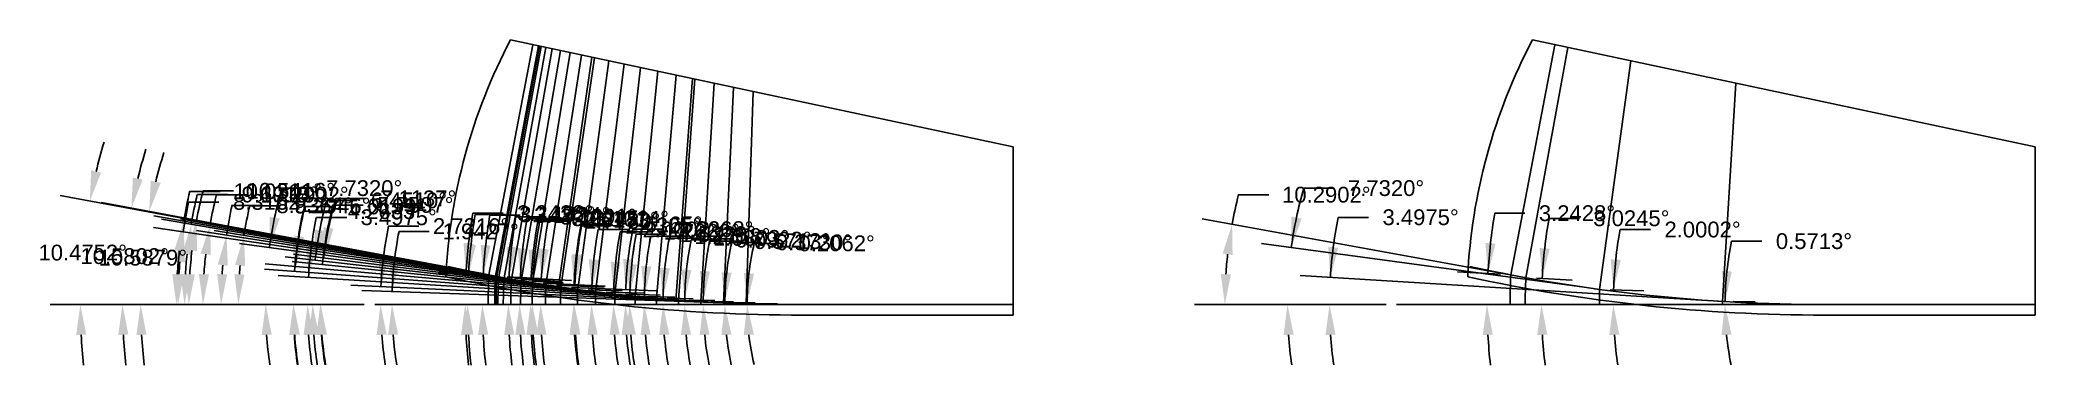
# Model space of a CAD drawing. Header units: inches. Extents: x 159 to 199.9, y -17.6 to -7.6.
# Drawn here: x 159.04 to 170.89, y -17.55 to -15.62 of the extents above; entities that cross this region are included whole.
import ezdxf

# ---------------------------------------------------------------- set-up
doc = ezdxf.new("R2010")
doc.units = ezdxf.units.IN
doc.header["$MEASUREMENT"] = 0
doc.header["$PDMODE"] = 35
doc.layers.get('Defpoints').update_dxf_attribs({"color": 10})
for name, color, linetype, true_color in [('Blade_1', 30, 'Continuous', 0xff7f00), ('Blade_2', 7, 'Continuous', 0xcccc00), ('Blade_3', 7, 'Continuous', 0x00cc00), ('Blade_4', 7, 'Continuous', 0x00cccc), ('Blade_5', 7, 'Continuous', 0x0066cc), ('Blade_6', 7, 'Continuous', 0xc880f5)]:
    doc.layers.add(name, color=color, linetype=linetype, true_color=true_color)
doc.styles.get("Standard").update_dxf_attribs({"font": 'arial.ttf'})
doc.dimstyles.get("Standard").update_dxf_attribs({"dimtxt": 0.09375, "dimasz": 0.18, "dimexe": 0.18, "dimexo": 0.0625, "dimgap": 0.09, "dimtad": 0, "dimtih": 1, "dimtoh": 1, "dimdec": 4, "dimzin": 0, "dimdsep": 46, "dimtxsty": 'Standard', "dimcen": 0.09, "dimadec": 4, "dimazin": 0, "dimtfac": 1, "dimtdec": 4, "dimtofl": 0, "dimtmove": 0, "dimatfit": 3, "dimfxl": 1, "dimtolj": 1, "dimtzin": 0, "dimarcsym": 0})

msp = doc.modelspace()

# ---------------------------------------------------------------- blocks, each defined once
blk = doc.blocks.new('*D226')
at = {"layer": 'Blade_1', "color": 0, "lineweight": -2, "transparency": 16777216}
for p, q in [((160.681, -16.677), (160.861, -16.677)), ((162.871, -17.171), (160.454, -17.023)), ((160.965, -17.195), (160.449, -17.195))]:
    blk.add_line(p, q, dxfattribs=at)
for start, end in [(168.6779, 176.5025), (168.6825, 172.5925), (183.91, 187.82)]:
    blk.add_arc((163.267, -17.195), 2.638, start, end, dxfattribs=at)
at = {"layer": 'Blade_1', "color": 0, "transparency": 16777216}
for points in [[(160.681, -16.858), (160.621, -16.852), (160.634, -17.034)], [(160.605, -17.376), (160.665, -17.374), (160.629, -17.195)]]:
    blk.add_solid(points, dxfattribs=at)
at = {"layer": 'Defpoints', "color": 0, "transparency": 16777216}
for p in [(160.63, -17.142), (162.934, -17.175), (162.965, -17.177), (161.028, -17.195), (164.821, -17.195)]:
    blk.add_point(p, dxfattribs=at)
at = {"layer": 'Blade_1', "color": 0, "transparency": 16777216, "insert": (161.17, -16.677), "char_height": 0.09375, "attachment_point": 5}
blk.add_mtext('\\A1;3.4975°', dxfattribs=at)
blk = doc.blocks.new('*D227')
at = {"layer": 'Blade_1', "color": 0, "lineweight": -2, "transparency": 16777216}
for p, q in [((163.018, -16.819), (163.198, -16.819)), ((163.027, -17.177), (163.159, -17.179)), ((163.027, -17.195), (163.159, -17.195))]:
    blk.add_line(p, q, dxfattribs=at)
for start, end in [(168.2137, 179.4287), (168.2271, 173.8279), (185.6008, 191.2016)]:
    blk.add_arc((164.821, -17.195), 1.842, start, end, dxfattribs=at)
at = {"layer": 'Blade_1', "color": 0, "transparency": 16777216}
for points in [[(163.019, -16.999), (162.959, -16.996), (162.979, -17.177)], [(162.958, -17.377), (163.017, -17.374), (162.979, -17.195)]]:
    blk.add_solid(points, dxfattribs=at)
at = {"layer": 'Defpoints', "color": 0, "transparency": 16777216}
for p in [(162.965, -17.177), (162.964, -17.195), (162.979, -17.189), (164.821, -17.195)]:
    blk.add_point(p, dxfattribs=at)
at = {"layer": 'Blade_1', "color": 0, "transparency": 16777216, "insert": (163.507, -16.819), "char_height": 0.09375, "attachment_point": 5}
blk.add_mtext('\\A1;0.5713°', dxfattribs=at)
blk = doc.blocks.new('*D228')
at = {"layer": 'Blade_1', "color": 0, "lineweight": -2, "transparency": 16777216}
for p, q in [((160.476, -16.504), (160.656, -16.504)), ((162.141, -17.092), (160.224, -16.832)), ((160.965, -17.195), (160.2, -17.195))]:
    blk.add_line(p, q, dxfattribs=at)
for start, end in [(164.0744, 172.268), (164.0796, 168.1738), (184.0942, 188.1884)]:
    blk.add_arc((162.899, -17.195), 2.52, start, end, dxfattribs=at)
at = {"layer": 'Blade_1', "color": 0, "transparency": 16777216}
for points in [[(160.463, -16.684), (160.404, -16.674), (160.403, -16.856)], [(160.356, -17.376), (160.416, -17.374), (160.38, -17.195)]]:
    blk.add_solid(points, dxfattribs=at)
at = {"layer": 'Defpoints', "color": 0, "transparency": 16777216}
for p in [(160.382, -17.082), (162.203, -17.101), (162.234, -17.105), (161.028, -17.195), (164.821, -17.195)]:
    blk.add_point(p, dxfattribs=at)
at = {"layer": 'Blade_1', "color": 0, "transparency": 16777216, "insert": (160.965, -16.504), "char_height": 0.09375, "attachment_point": 5}
blk.add_mtext('\\A1;7.7320°', dxfattribs=at)
blk = doc.blocks.new('*D229')
at = {"layer": 'Blade_1', "color": 0, "lineweight": -2, "transparency": 16777216}
for p, q in [((162.355, -16.75), (162.535, -16.75)), ((162.296, -17.107), (162.497, -17.114)), ((162.295, -17.195), (162.495, -17.195))]:
    blk.add_line(p, q, dxfattribs=at)
for start, end in [(169.7609, 177.9998), (169.7662, 173.883), (184.1168, 188.2336)]:
    blk.add_arc((164.821, -17.195), 2.506, start, end, dxfattribs=at)
at = {"layer": 'Blade_1', "color": 0, "transparency": 16777216}
for points in [[(162.359, -16.93), (162.299, -16.926), (162.317, -17.108)], [(162.292, -17.376), (162.352, -17.374), (162.315, -17.195)]]:
    blk.add_solid(points, dxfattribs=at)
at = {"layer": 'Defpoints', "color": 0, "transparency": 16777216}
for p in [(162.234, -17.105), (162.315, -17.166), (162.232, -17.195), (164.821, -17.195)]:
    blk.add_point(p, dxfattribs=at)
at = {"layer": 'Blade_1', "color": 0, "transparency": 16777216, "insert": (162.845, -16.75), "char_height": 0.09375, "attachment_point": 5}
blk.add_mtext('\\A1;2.0002°', dxfattribs=at)
blk = doc.blocks.new('*D225')
at = {"layer": 'Blade_1', "color": 0, "lineweight": -2, "transparency": 16777216}
for p, q in [((160.088, -16.543), (160.268, -16.543)), ((161.704, -17.019), (159.873, -16.686)), ((160.965, -17.195), (159.827, -17.195))]:
    blk.add_line(p, q, dxfattribs=at)
for start, end in [(165.8445, 169.7098), (173.5751, 176.1347)]:
    blk.add_arc((162.676, -17.195), 2.669, start, end, dxfattribs=at)
at = {"layer": 'Blade_1', "color": 0, "transparency": 16777216}
for points in [[(159.994, -16.892), (160.054, -16.901), (160.05, -16.719)], [(160.043, -17.016), (159.983, -17.014), (160.007, -17.195)]]:
    blk.add_solid(points, dxfattribs=at)
at = {"layer": 'Defpoints', "color": 0, "transparency": 16777216}
for p in [(160.012, -17.036), (161.765, -17.03), (161.796, -17.035), (161.028, -17.195), (164.821, -17.195)]:
    blk.add_point(p, dxfattribs=at)
at = {"layer": 'Blade_1', "color": 0, "transparency": 16777216, "insert": (160.61, -16.543), "char_height": 0.09375, "attachment_point": 5}
blk.add_mtext('\\A1;10.2902°', dxfattribs=at)
blk = doc.blocks.new('*D230')
at = {"layer": 'Blade_1', "color": 0, "lineweight": -2, "transparency": 16777216}
for p, q in [((161.933, -16.683), (162.113, -16.683)), ((161.858, -17.039), (162.072, -17.05)), ((161.854, -17.195), (162.068, -17.195))]:
    blk.add_line(p, q, dxfattribs=at)
for start, end in [(169.9383, 176.9755), (169.9416, 173.4586), (183.517, 187.0339)]:
    blk.add_arc((164.821, -17.195), 2.933, start, end, dxfattribs=at)
at = {"layer": 'Blade_1', "color": 0, "transparency": 16777216}
for points in [[(161.937, -16.864), (161.877, -16.859), (161.892, -17.041)], [(161.863, -17.376), (161.923, -17.374), (161.888, -17.195)]]:
    blk.add_solid(points, dxfattribs=at)
at = {"layer": 'Defpoints', "color": 0, "transparency": 16777216}
for p in [(161.796, -17.035), (161.888, -17.144), (161.791, -17.195), (164.821, -17.195)]:
    blk.add_point(p, dxfattribs=at)
at = {"layer": 'Blade_1', "color": 0, "transparency": 16777216, "insert": (162.422, -16.683), "char_height": 0.09375, "attachment_point": 5}
blk.add_mtext('\\A1;3.0245°', dxfattribs=at)
blk = doc.blocks.new('*D233')
at = {"layer": 'Blade_1', "color": 0, "lineweight": -2, "transparency": 16777216}
for p, q in [((161.61, -16.653), (161.79, -16.653)), ((161.644, -17.015), (161.39, -17.001)), ((161.639, -17.195), (161.385, -17.195))]:
    blk.add_line(p, q, dxfattribs=at)
for start, end in [(170.4192, 176.7572), (170.4216, 173.5894), (183.1678, 186.3356)]:
    blk.add_arc((164.821, -17.195), 3.256, start, end, dxfattribs=at)
at = {"layer": 'Blade_1', "color": 0, "transparency": 16777216}
for points in [[(161.615, -16.834), (161.555, -16.829), (161.57, -17.011)], [(161.54, -17.376), (161.6, -17.374), (161.565, -17.195)]]:
    blk.add_solid(points, dxfattribs=at)
at = {"layer": 'Defpoints', "color": 0, "transparency": 16777216}
for p in [(161.706, -17.019), (161.565, -17.134), (161.701, -17.195), (164.821, -17.195)]:
    blk.add_point(p, dxfattribs=at)
at = {"layer": 'Blade_1', "color": 0, "transparency": 16777216, "insert": (162.1, -16.653), "char_height": 0.09375, "attachment_point": 5}
blk.add_mtext('\\A1;3.2428°', dxfattribs=at)
blk = doc.blocks.new('*D243')
at = {"layer": 'Blade_2', "color": 0, "lineweight": -2, "transparency": 16777216}
for p, q in [((163.148, -16.826), (163.328, -16.826)), ((163.161, -17.185), (163.287, -17.185)), ((163.161, -17.195), (163.287, -17.195))]:
    blk.add_line(p, q, dxfattribs=at)
for start, end in [(167.5665, 179.627), (167.5832, 173.6051), (186.0219, 192.0438)]:
    blk.add_arc((164.821, -17.195), 1.713, start, end, dxfattribs=at)
at = {"layer": 'Blade_2', "color": 0, "transparency": 16777216}
for points in [[(163.148, -17.006), (163.088, -17.003), (163.107, -17.184)], [(163.087, -17.377), (163.147, -17.374), (163.107, -17.195)]]:
    blk.add_solid(points, dxfattribs=at)
at = {"layer": 'Defpoints', "color": 0, "transparency": 16777216}
for p in [(163.099, -17.184), (163.099, -17.195), (163.107, -17.192), (164.821, -17.195)]:
    blk.add_point(p, dxfattribs=at)
at = {"layer": 'Blade_2', "color": 0, "transparency": 16777216, "insert": (163.637, -16.826), "char_height": 0.09375, "attachment_point": 5}
blk.add_mtext('\\A1;0.3730°', dxfattribs=at)
blk = doc.blocks.new('*D244')
at = {"layer": 'Blade_2', "color": 0, "lineweight": -2, "transparency": 16777216}
for p, q in [((161.11, -16.73), (161.29, -16.73)), ((163.022, -17.18), (160.885, -17.079))]:
    blk.add_line(p, q, dxfattribs=at)
for start, end in [(168.1942, 177.2784), (168.2013, 172.7399), (184.5385, 189.0771)]:
    blk.add_arc((163.335, -17.195), 2.273, start, end, dxfattribs=at)
at = {"layer": 'Blade_2', "color": 0, "transparency": 16777216}
for points in [[(161.11, -16.911), (161.05, -16.905), (161.064, -17.087)], [(161.039, -17.376), (161.099, -17.374), (161.062, -17.195)]]:
    blk.add_solid(points, dxfattribs=at)
at = {"layer": 'Defpoints', "color": 0, "transparency": 16777216}
for p in [(161.062, -17.159), (163.084, -17.183), (163.099, -17.184), (161.028, -17.195), (164.821, -17.195)]:
    blk.add_point(p, dxfattribs=at)
at = {"layer": 'Blade_2', "color": 0, "transparency": 16777216, "insert": (161.6, -16.73), "char_height": 0.09375, "attachment_point": 5}
blk.add_mtext('\\A1;2.7216°', dxfattribs=at)
blk = doc.blocks.new('*D249')
at = {"layer": 'Blade_2', "color": 0, "lineweight": -2, "transparency": 16777216}
for p, q in [((160.797, -16.565), (160.977, -16.565)), ((162.263, -17.109), (160.545, -16.895)), ((160.965, -17.195), (160.527, -17.195))]:
    blk.add_line(p, q, dxfattribs=at)
for start, end in [(163.6948, 172.8863), (163.7022, 168.2943), (184.5921, 189.1841)]:
    blk.add_arc((162.953, -17.195), 2.246, start, end, dxfattribs=at)
at = {"layer": 'Blade_2', "color": 0, "transparency": 16777216}
for points in [[(160.783, -16.744), (160.724, -16.735), (160.724, -16.917)], [(160.684, -17.376), (160.744, -17.374), (160.707, -17.195)]]:
    blk.add_solid(points, dxfattribs=at)
at = {"layer": 'Defpoints', "color": 0, "transparency": 16777216}
for p in [(160.709, -17.102), (162.325, -17.117), (162.34, -17.119), (161.028, -17.195), (164.821, -17.195)]:
    blk.add_point(p, dxfattribs=at)
at = {"layer": 'Blade_2', "color": 0, "transparency": 16777216, "insert": (161.286, -16.565), "char_height": 0.09375, "attachment_point": 5}
blk.add_mtext('\\A1;7.1137°', dxfattribs=at)
blk = doc.blocks.new('*D250')
at = {"layer": 'Blade_2', "color": 0, "lineweight": -2, "transparency": 16777216}
for p, q in [((159.93, -16.523), (160.11, -16.523)), ((161.764, -17.03), (159.715, -16.668)), ((160.965, -17.195), (159.669, -17.195))]:
    blk.add_line(p, q, dxfattribs=at)
for start, end in [(166.349, 169.9689), (173.5888, 176.3801)]:
    blk.add_arc((162.699, -17.195), 2.85, start, end, dxfattribs=at)
at = {"layer": 'Blade_2', "color": 0, "transparency": 16777216}
for points in [[(159.837, -16.873), (159.897, -16.881), (159.893, -16.699)], [(159.885, -17.016), (159.825, -17.014), (159.849, -17.195)]]:
    blk.add_solid(points, dxfattribs=at)
at = {"layer": 'Defpoints', "color": 0, "transparency": 16777216}
for p in [(159.854, -17.029), (161.825, -17.041), (161.84, -17.043), (161.028, -17.195), (164.821, -17.195)]:
    blk.add_point(p, dxfattribs=at)
at = {"layer": 'Blade_2', "color": 0, "transparency": 16777216, "insert": (160.451, -16.523), "char_height": 0.09375, "attachment_point": 5}
blk.add_mtext('\\A1;10.0311°', dxfattribs=at)
blk = doc.blocks.new('*D251')
at = {"layer": 'Blade_2', "color": 0, "lineweight": -2, "transparency": 16777216}
for p, q in [((162.485, -16.764), (162.665, -16.764)), ((162.403, -17.121), (162.627, -17.128)), ((162.402, -17.195), (162.626, -17.195))]:
    blk.add_line(p, q, dxfattribs=at)
for start, end in [(169.5407, 178.2338), (169.547, 173.8904), (184.3434, 188.6868)]:
    blk.add_arc((164.821, -17.195), 2.375, start, end, dxfattribs=at)
at = {"layer": 'Blade_2', "color": 0, "transparency": 16777216}
for points in [[(162.489, -16.945), (162.429, -16.94), (162.447, -17.122)], [(162.423, -17.376), (162.483, -17.374), (162.446, -17.195)]]:
    blk.add_solid(points, dxfattribs=at)
at = {"layer": 'Defpoints', "color": 0, "transparency": 16777216}
for p in [(162.34, -17.119), (162.446, -17.171), (162.339, -17.195), (164.821, -17.195)]:
    blk.add_point(p, dxfattribs=at)
at = {"layer": 'Blade_2', "color": 0, "transparency": 16777216, "insert": (162.97, -16.764), "char_height": 0.09375, "attachment_point": 5}
blk.add_mtext('\\A1;1.7662°', dxfattribs=at)
blk = doc.blocks.new('*D252')
at = {"layer": 'Blade_2', "color": 0, "lineweight": -2, "transparency": 16777216}
for p, q in [((161.997, -16.692), (162.177, -16.692)), ((161.902, -17.047), (162.136, -17.059)), ((161.899, -17.195), (162.133, -17.195))]:
    blk.add_line(p, q, dxfattribs=at)
for start, end in [(169.8859, 177.0827), (169.8894, 173.486), (183.5966, 187.1933)]:
    blk.add_arc((164.821, -17.195), 2.868, start, end, dxfattribs=at)
at = {"layer": 'Blade_2', "color": 0, "transparency": 16777216}
for points in [[(162.001, -16.872), (161.941, -16.868), (161.957, -17.049)], [(161.929, -17.376), (161.989, -17.374), (161.953, -17.195)]]:
    blk.add_solid(points, dxfattribs=at)
at = {"layer": 'Defpoints', "color": 0, "transparency": 16777216}
for p in [(161.84, -17.043), (161.953, -17.147), (161.836, -17.195), (164.821, -17.195)]:
    blk.add_point(p, dxfattribs=at)
at = {"layer": 'Blade_2', "color": 0, "transparency": 16777216, "insert": (162.488, -16.692), "char_height": 0.09375, "attachment_point": 5}
blk.add_mtext('\\A1;2.9173°', dxfattribs=at)
blk = doc.blocks.new('*D263')
at = {"layer": 'Blade_3', "color": 0, "lineweight": -2, "transparency": 16777216}
for p, q in [((162.581, -16.777), (162.761, -16.777)), ((162.517, -17.134), (162.723, -17.14)), ((162.516, -17.195), (162.722, -17.195))]:
    blk.add_line(p, q, dxfattribs=at)
for start, end in [(169.4166, 178.477), (169.4237, 173.9503), (184.5266, 189.0533)]:
    blk.add_arc((164.821, -17.195), 2.279, start, end, dxfattribs=at)
at = {"layer": 'Blade_3', "color": 0, "transparency": 16777216}
for points in [[(162.585, -16.957), (162.525, -16.953), (162.543, -17.135)], [(162.519, -17.376), (162.579, -17.374), (162.542, -17.195)]]:
    blk.add_solid(points, dxfattribs=at)
at = {"layer": 'Defpoints', "color": 0, "transparency": 16777216}
for p in [(162.454, -17.132), (162.542, -17.175), (162.453, -17.195), (164.821, -17.195)]:
    blk.add_point(p, dxfattribs=at)
at = {"layer": 'Blade_3', "color": 0, "transparency": 16777216, "insert": (163.066, -16.777), "char_height": 0.09375, "attachment_point": 5}
blk.add_mtext('\\A1;1.5230°', dxfattribs=at)
blk = doc.blocks.new('*D264')
at = {"layer": 'Blade_3', "color": 0, "lineweight": -2, "transparency": 16777216}
for p, q in [((162.008, -16.699), (162.188, -16.699)), ((161.96, -17.057), (162.147, -17.066)), ((161.957, -17.195), (162.144, -17.195))]:
    blk.add_line(p, q, dxfattribs=at)
for start, end in [(169.9967, 177.222), (170.0003, 173.6111), (183.6109, 187.2217)]:
    blk.add_arc((164.821, -17.195), 2.857, start, end, dxfattribs=at)
at = {"layer": 'Blade_3', "color": 0, "transparency": 16777216}
for points in [[(162.012, -16.88), (161.952, -16.875), (161.968, -17.057)], [(161.94, -17.376), (162, -17.374), (161.964, -17.195)]]:
    blk.add_solid(points, dxfattribs=at)
at = {"layer": 'Defpoints', "color": 0, "transparency": 16777216}
for p in [(161.898, -17.054), (161.965, -17.149), (161.894, -17.195), (164.821, -17.195)]:
    blk.add_point(p, dxfattribs=at)
at = {"layer": 'Blade_3', "color": 0, "transparency": 16777216, "insert": (162.498, -16.699), "char_height": 0.09375, "attachment_point": 5}
blk.add_mtext('\\A1;2.7780°', dxfattribs=at)
blk = doc.blocks.new('*D265')
at = {"layer": 'Blade_3', "color": 0, "lineweight": -2, "transparency": 16777216}
for p, q in [((160.741, -16.577), (160.921, -16.577)), ((162.377, -17.124), (160.495, -16.911)), ((160.965, -17.195), (160.479, -17.195))]:
    blk.add_line(p, q, dxfattribs=at)
for start, end in [(164.7709, 173.549), (164.7774, 169.1632), (184.3858, 188.7716)]:
    blk.add_arc((163.011, -17.195), 2.352, start, end, dxfattribs=at)
at = {"layer": 'Blade_3', "color": 0, "transparency": 16777216}
for points in [[(160.73, -16.758), (160.671, -16.749), (160.674, -16.931)], [(160.636, -17.376), (160.696, -17.374), (160.659, -17.195)]]:
    blk.add_solid(points, dxfattribs=at)
at = {"layer": 'Defpoints', "color": 0, "transparency": 16777216}
for p in [(160.66, -17.107), (162.439, -17.131), (162.454, -17.132), (161.028, -17.195), (164.821, -17.195)]:
    blk.add_point(p, dxfattribs=at)
at = {"layer": 'Blade_3', "color": 0, "transparency": 16777216, "insert": (161.231, -16.577), "char_height": 0.09375, "attachment_point": 5}
blk.add_mtext('\\A1;6.4510°', dxfattribs=at)
blk = doc.blocks.new('*D266')
at = {"layer": 'Blade_3', "color": 0, "lineweight": -2, "transparency": 16777216}
for p, q in [((159.974, -16.542), (160.154, -16.542)), ((161.821, -17.04), (159.761, -16.688)), ((160.965, -17.195), (159.718, -17.195))]:
    blk.add_line(p, q, dxfattribs=at)
for start, end in [(166.6643, 170.3082), (173.9522, 176.3561)]:
    blk.add_arc((162.728, -17.195), 2.831, start, end, dxfattribs=at)
at = {"layer": 'Blade_3', "color": 0, "transparency": 16777216}
for points in [[(159.884, -16.893), (159.943, -16.901), (159.938, -16.719)], [(159.933, -17.016), (159.873, -17.014), (159.898, -17.195)]]:
    blk.add_solid(points, dxfattribs=at)
at = {"layer": 'Defpoints', "color": 0, "transparency": 16777216}
for p in [(159.902, -17.036), (161.883, -17.051), (161.898, -17.054), (161.028, -17.195), (164.821, -17.195)]:
    blk.add_point(p, dxfattribs=at)
at = {"layer": 'Blade_3', "color": 0, "transparency": 16777216, "insert": (160.463, -16.542), "char_height": 0.09375, "attachment_point": 5}
blk.add_mtext('\\A1;9.6918°', dxfattribs=at)
blk = doc.blocks.new('*D267')
at = {"layer": 'Blade_3', "color": 0, "lineweight": -2, "transparency": 16777216}
for p, q in [((161.172, -16.761), (161.352, -16.761)), ((163.156, -17.187), (160.952, -17.112))]:
    blk.add_line(p, q, dxfattribs=at)
for start, end in [(168.9699, 178.0573), (168.977, 173.5172), (184.5402, 189.0803)]:
    blk.add_arc((163.402, -17.195), 2.272, start, end, dxfattribs=at)
at = {"layer": 'Blade_3', "color": 0, "transparency": 16777216}
for points in [[(161.175, -16.941), (161.115, -16.937), (161.131, -17.118)], [(161.107, -17.376), (161.167, -17.374), (161.13, -17.195)]]:
    blk.add_solid(points, dxfattribs=at)
at = {"layer": 'Defpoints', "color": 0, "transparency": 16777216}
for p in [(161.13, -17.17), (161.028, -17.195), (163.219, -17.189), (163.234, -17.19), (164.821, -17.195)]:
    blk.add_point(p, dxfattribs=at)
at = {"layer": 'Blade_3', "color": 0, "transparency": 16777216, "insert": (161.657, -16.761), "char_height": 0.09375, "attachment_point": 5}
blk.add_mtext('\\A1;1.9427°', dxfattribs=at)
blk = doc.blocks.new('*D268')
at = {"layer": 'Blade_3', "color": 0, "lineweight": -2, "transparency": 16777216}
for p, q in [((163.282, -16.832), (163.462, -16.832)), ((163.296, -17.19), (163.42, -17.19)), ((163.296, -17.195), (163.42, -17.195))]:
    blk.add_line(p, q, dxfattribs=at)
for start, end in [(166.7173, 179.7938), (166.7386, 173.2662), (186.5276, 193.0551)]:
    blk.add_arc((164.821, -17.195), 1.581, start, end, dxfattribs=at)
at = {"layer": 'Blade_3', "color": 0, "transparency": 16777216}
for points in [[(163.281, -17.012), (163.221, -17.008), (163.24, -17.19)], [(163.22, -17.377), (163.28, -17.373), (163.24, -17.195)]]:
    blk.add_solid(points, dxfattribs=at)
at = {"layer": 'Defpoints', "color": 0, "transparency": 16777216}
for p in [(163.234, -17.19), (163.234, -17.195), (163.24, -17.193), (164.821, -17.195)]:
    blk.add_point(p, dxfattribs=at)
at = {"layer": 'Blade_3', "color": 0, "transparency": 16777216, "insert": (163.772, -16.832), "char_height": 0.09375, "attachment_point": 5}
blk.add_mtext('\\A1;0.2062°', dxfattribs=at)
blk = doc.blocks.new('*D271')
at = {"layer": 'Blade_3', "color": 0, "lineweight": -2, "transparency": 16777216}
for p, q in [((161.67, -17.012), (159.405, -16.589)), ((160.965, -17.195), (159.349, -17.195))]:
    blk.add_line(p, q, dxfattribs=at)
for start, end in [(162.8117, 166.1157), (183.3041, 186.6081)]:
    blk.add_arc((162.651, -17.195), 3.122, start, end, dxfattribs=at)
at = {"layer": 'Blade_3', "color": 0, "transparency": 16777216}
for points in [[(159.649, -16.453), (159.591, -16.44), (159.582, -16.622)], [(159.504, -17.376), (159.564, -17.374), (159.529, -17.195)]]:
    blk.add_solid(points, dxfattribs=at)
at = {"layer": 'Defpoints', "color": 0, "transparency": 16777216}
for p in [(159.552, -16.812), (161.731, -17.024), (161.746, -17.026), (161.028, -17.195), (164.821, -17.195)]:
    blk.add_point(p, dxfattribs=at)
at = {"layer": 'Blade_3', "color": 0, "transparency": 16777216, "insert": (159.542, -16.908), "char_height": 0.09375, "attachment_point": 5}
blk.add_mtext('\\A1;10.5802°', dxfattribs=at)
blk = doc.blocks.new('*D272')
at = {"layer": 'Blade_3', "color": 0, "lineweight": -2, "transparency": 16777216}
for p, q in [((161.624, -16.66), (161.804, -16.66)), ((161.684, -17.023), (161.405, -17.008)), ((161.679, -17.195), (161.399, -17.195))]:
    blk.add_line(p, q, dxfattribs=at)
for start, end in [(170.4881, 176.8548), (170.4906, 173.6727), (183.1821, 186.3642)]:
    blk.add_arc((164.821, -17.195), 3.241, start, end, dxfattribs=at)
at = {"layer": 'Blade_3', "color": 0, "transparency": 16777216}
for points in [[(161.629, -16.841), (161.569, -16.836), (161.584, -17.017)], [(161.554, -17.376), (161.614, -17.374), (161.579, -17.195)]]:
    blk.add_solid(points, dxfattribs=at)
at = {"layer": 'Defpoints', "color": 0, "transparency": 16777216}
for p in [(161.746, -17.026), (161.58, -17.136), (161.742, -17.195), (164.821, -17.195)]:
    blk.add_point(p, dxfattribs=at)
at = {"layer": 'Blade_3', "color": 0, "transparency": 16777216, "insert": (162.113, -16.66), "char_height": 0.09375, "attachment_point": 5}
blk.add_mtext('\\A1;3.1452°', dxfattribs=at)
blk = doc.blocks.new('*D281')
at = {"layer": 'Blade_4', "color": 0, "lineweight": -2, "transparency": 16777216}
for p, q in [((162.667, -16.789), (162.847, -16.789)), ((162.638, -17.147), (162.81, -17.151)), ((162.637, -17.195), (162.809, -17.195))]:
    blk.add_line(p, q, dxfattribs=at)
for start, end in [(169.3018, 178.7242), (169.3098, 174.017), (184.7072, 189.4144)]:
    blk.add_arc((164.821, -17.195), 2.192, start, end, dxfattribs=at)
at = {"layer": 'Blade_4', "color": 0, "transparency": 16777216}
for points in [[(162.671, -16.969), (162.611, -16.965), (162.63, -17.147)], [(162.607, -17.376), (162.667, -17.374), (162.629, -17.195)]]:
    blk.add_solid(points, dxfattribs=at)
at = {"layer": 'Defpoints', "color": 0, "transparency": 16777216}
for p in [(162.575, -17.145), (162.629, -17.179), (162.575, -17.195), (164.821, -17.195)]:
    blk.add_point(p, dxfattribs=at)
at = {"layer": 'Blade_4', "color": 0, "transparency": 16777216, "insert": (163.152, -16.789), "char_height": 0.09375, "attachment_point": 5}
blk.add_mtext('\\A1;1.2758°', dxfattribs=at)
blk = doc.blocks.new('*D282')
at = {"layer": 'Blade_4', "color": 0, "lineweight": -2, "transparency": 16777216}
for p, q in [((162.258, -16.719), (162.438, -16.719)), ((162.028, -17.068), (162.397, -17.085)), ((162.025, -17.195), (162.394, -17.195))]:
    blk.add_line(p, q, dxfattribs=at)
for start, end in [(169.4644, 177.3835), (169.4692, 173.4263), (183.9572, 187.9143)]:
    blk.add_arc((164.821, -17.195), 2.607, start, end, dxfattribs=at)
at = {"layer": 'Blade_4', "color": 0, "transparency": 16777216}
for points in [[(162.261, -16.899), (162.201, -16.895), (162.217, -17.076)], [(162.19, -17.376), (162.25, -17.374), (162.214, -17.195)]]:
    blk.add_solid(points, dxfattribs=at)
at = {"layer": 'Defpoints', "color": 0, "transparency": 16777216}
for p in [(161.966, -17.065), (162.214, -17.156), (161.963, -17.195), (164.821, -17.195)]:
    blk.add_point(p, dxfattribs=at)
at = {"layer": 'Blade_4', "color": 0, "transparency": 16777216, "insert": (162.748, -16.719), "char_height": 0.09375, "attachment_point": 5}
blk.add_mtext('\\A1;2.6165°', dxfattribs=at)
blk = doc.blocks.new('*D283')
at = {"layer": 'Blade_4', "color": 0, "lineweight": -2, "transparency": 16777216}
for p, q in [((161.867, -16.674), (162.047, -16.674)), ((161.815, -17.031), (162.005, -17.041)), ((161.811, -17.195), (162.001, -17.195))]:
    blk.add_line(p, q, dxfattribs=at)
for start, end in [(169.9903, 176.8709), (169.9934, 173.4322), (183.4387, 186.8775)]:
    blk.add_arc((164.821, -17.195), 3, start, end, dxfattribs=at)
at = {"layer": 'Blade_4', "color": 0, "transparency": 16777216}
for points in [[(161.871, -16.855), (161.811, -16.85), (161.826, -17.032)], [(161.797, -17.376), (161.857, -17.374), (161.821, -17.195)]]:
    blk.add_solid(points, dxfattribs=at)
at = {"layer": 'Defpoints', "color": 0, "transparency": 16777216}
for p in [(161.753, -17.028), (161.822, -17.141), (161.748, -17.195), (164.821, -17.195)]:
    blk.add_point(p, dxfattribs=at)
at = {"layer": 'Blade_4', "color": 0, "transparency": 16777216, "insert": (162.356, -16.674), "char_height": 0.09375, "attachment_point": 5}
blk.add_mtext('\\A1;3.1291°', dxfattribs=at)
blk = doc.blocks.new('*D284')
at = {"layer": 'Blade_4', "color": 0, "lineweight": -2, "transparency": 16777216}
for p, q in [((160.779, -16.604), (160.959, -16.604)), ((162.498, -17.138), (160.537, -16.94)), ((160.965, -17.195), (160.524, -17.195))]:
    blk.add_line(p, q, dxfattribs=at)
for start, end in [(165.5281, 174.2493), (165.5344, 169.8918), (184.3574, 188.7149)]:
    blk.add_arc((163.072, -17.195), 2.367, start, end, dxfattribs=at)
at = {"layer": 'Blade_4', "color": 0, "transparency": 16777216}
for points in [[(160.771, -16.784), (160.711, -16.776), (160.716, -16.958)], [(160.681, -17.376), (160.741, -17.374), (160.704, -17.195)]]:
    blk.add_solid(points, dxfattribs=at)
at = {"layer": 'Defpoints', "color": 0, "transparency": 16777216}
for p in [(160.706, -17.116), (162.56, -17.144), (162.575, -17.145), (161.028, -17.195), (164.821, -17.195)]:
    blk.add_point(p, dxfattribs=at)
at = {"layer": 'Blade_4', "color": 0, "transparency": 16777216, "insert": (161.269, -16.604), "char_height": 0.09375, "attachment_point": 5}
blk.add_mtext('\\A1;5.7507°', dxfattribs=at)
blk = doc.blocks.new('*D285')
at = {"layer": 'Blade_4', "color": 0, "lineweight": -2, "transparency": 16777216}
for p, q in [((160.286, -16.608), (160.466, -16.608)), ((161.889, -17.052), (160.073, -16.755)), ((160.965, -17.195), (160.037, -17.195))]:
    blk.add_line(p, q, dxfattribs=at)
for start, end in [(166.6531, 170.7054), (174.7578, 175.9476)]:
    blk.add_arc((162.763, -17.195), 2.546, start, end, dxfattribs=at)
at = {"layer": 'Blade_4', "color": 0, "transparency": 16777216}
for points in [[(160.198, -16.959), (160.258, -16.967), (160.251, -16.784)], [(160.254, -17.017), (160.194, -17.014), (160.217, -17.195)]]:
    blk.add_solid(points, dxfattribs=at)
at = {"layer": 'Defpoints', "color": 0, "transparency": 16777216}
for p in [(160.221, -17.058), (161.951, -17.062), (161.966, -17.065), (161.028, -17.195), (164.821, -17.195)]:
    blk.add_point(p, dxfattribs=at)
at = {"layer": 'Blade_4', "color": 0, "transparency": 16777216, "insert": (160.776, -16.608), "char_height": 0.09375, "attachment_point": 5}
blk.add_mtext('\\A1;9.2946°', dxfattribs=at)
blk = doc.blocks.new('*D286')
at = {"layer": 'Blade_4', "color": 0, "lineweight": -2, "transparency": 16777216}
for p, q in [((160.008, -16.52), (160.188, -16.52)), ((161.677, -17.013), (159.792, -16.663)), ((160.965, -17.195), (159.743, -17.195))]:
    blk.add_line(p, q, dxfattribs=at)
for start, end in [(165.6812, 169.4584), (173.2355, 176.2229)]:
    blk.add_arc((162.654, -17.195), 2.731, start, end, dxfattribs=at)
at = {"layer": 'Blade_4', "color": 0, "transparency": 16777216}
for points in [[(159.912, -16.869), (159.972, -16.878), (159.969, -16.696)], [(159.959, -17.016), (159.899, -17.014), (159.923, -17.195)]]:
    blk.add_solid(points, dxfattribs=at)
at = {"layer": 'Defpoints', "color": 0, "transparency": 16777216}
for p in [(159.928, -17.028), (161.738, -17.025), (161.753, -17.028), (161.028, -17.195), (164.821, -17.195)]:
    blk.add_point(p, dxfattribs=at)
at = {"layer": 'Blade_4', "color": 0, "transparency": 16777216, "insert": (160.529, -16.52), "char_height": 0.09375, "attachment_point": 5}
blk.add_mtext('\\A1;10.5416°', dxfattribs=at)
blk = doc.blocks.new('*D300')
at = {"layer": 'Blade_5', "color": 0, "lineweight": -2, "transparency": 16777216}
for p, q in [((162.778, -16.8), (162.958, -16.8)), ((162.764, -17.158), (162.92, -17.161)), ((162.763, -17.195), (162.92, -17.195))]:
    blk.add_line(p, q, dxfattribs=at)
for start, end in [(169.0449, 178.9697), (169.0542, 174.012), (184.9578, 189.9156)]:
    blk.add_arc((164.821, -17.195), 2.081, start, end, dxfattribs=at)
at = {"layer": 'Blade_5', "color": 0, "transparency": 16777216}
for points in [[(162.781, -16.98), (162.721, -16.976), (162.74, -17.158)], [(162.718, -17.376), (162.778, -17.374), (162.74, -17.195)]]:
    blk.add_solid(points, dxfattribs=at)
at = {"layer": 'Defpoints', "color": 0, "transparency": 16777216}
for p in [(162.701, -17.157), (162.74, -17.183), (162.701, -17.195), (164.821, -17.195)]:
    blk.add_point(p, dxfattribs=at)
at = {"layer": 'Blade_5', "color": 0, "transparency": 16777216, "insert": (163.263, -16.8), "char_height": 0.09375, "attachment_point": 5}
blk.add_mtext('\\A1;1.0303°', dxfattribs=at)
blk = doc.blocks.new('*D301')
at = {"layer": 'Blade_5', "color": 0, "lineweight": -2, "transparency": 16777216}
for p, q in [((162.252, -16.727), (162.432, -16.727)), ((162.107, -17.08), (162.391, -17.092)), ((162.104, -17.195), (162.389, -17.195))]:
    blk.add_line(p, q, dxfattribs=at)
for start, end in [(169.6633, 177.5675), (169.668, 173.6177), (183.9498, 187.8995)]:
    blk.add_arc((164.821, -17.195), 2.612, start, end, dxfattribs=at)
at = {"layer": 'Blade_5', "color": 0, "transparency": 16777216}
for points in [[(162.255, -16.907), (162.195, -16.903), (162.212, -17.084)], [(162.185, -17.376), (162.245, -17.374), (162.209, -17.195)]]:
    blk.add_solid(points, dxfattribs=at)
at = {"layer": 'Defpoints', "color": 0, "transparency": 16777216}
for p in [(162.044, -17.077), (162.209, -17.158), (162.042, -17.195), (164.821, -17.195)]:
    blk.add_point(p, dxfattribs=at)
at = {"layer": 'Blade_5', "color": 0, "transparency": 16777216, "insert": (162.742, -16.727), "char_height": 0.09375, "attachment_point": 5}
blk.add_mtext('\\A1;2.4325°', dxfattribs=at)
blk = doc.blocks.new('*D302')
at = {"layer": 'Blade_5', "color": 0, "lineweight": -2, "transparency": 16777216}
for p, q in [((161.712, -16.664), (161.892, -16.664)), ((161.682, -17.023), (161.492, -17.012)), ((161.678, -17.195), (161.487, -17.195))]:
    blk.add_line(p, q, dxfattribs=at)
for start, end in [(170.3082, 176.8516), (170.3109, 173.5812), (183.2703, 186.5407)]:
    blk.add_arc((164.821, -17.195), 3.154, start, end, dxfattribs=at)
at = {"layer": 'Blade_5', "color": 0, "transparency": 16777216}
for points in [[(161.716, -16.845), (161.657, -16.84), (161.672, -17.022)], [(161.642, -17.376), (161.702, -17.374), (161.667, -17.195)]]:
    blk.add_solid(points, dxfattribs=at)
at = {"layer": 'Defpoints', "color": 0, "transparency": 16777216}
for p in [(161.745, -17.026), (161.667, -17.138), (161.74, -17.195), (164.821, -17.195)]:
    blk.add_point(p, dxfattribs=at)
at = {"layer": 'Blade_5', "color": 0, "transparency": 16777216, "insert": (162.201, -16.664), "char_height": 0.09375, "attachment_point": 5}
blk.add_mtext('\\A1;3.1484°', dxfattribs=at)
blk = doc.blocks.new('*D303')
at = {"layer": 'Blade_5', "color": 0, "lineweight": -2, "transparency": 16777216}
for p, q in [((160.613, -16.613), (160.793, -16.613)), ((162.624, -17.15), (160.377, -16.953)), ((160.965, -17.195), (160.366, -17.195))]:
    blk.add_line(p, q, dxfattribs=at)
for start, end in [(167.0059, 174.9801), (167.0108, 170.9954), (183.9847, 187.9693)]:
    blk.add_arc((163.135, -17.195), 2.589, start, end, dxfattribs=at)
at = {"layer": 'Blade_5', "color": 0, "transparency": 16777216}
for points in [[(160.608, -16.794), (160.549, -16.786), (160.556, -16.969)], [(160.523, -17.376), (160.583, -17.374), (160.546, -17.195)]]:
    blk.add_solid(points, dxfattribs=at)
at = {"layer": 'Defpoints', "color": 0, "transparency": 16777216}
for p in [(160.548, -17.12), (162.686, -17.156), (162.701, -17.157), (161.028, -17.195), (164.821, -17.195)]:
    blk.add_point(p, dxfattribs=at)
at = {"layer": 'Blade_5', "color": 0, "transparency": 16777216, "insert": (161.102, -16.613), "char_height": 0.09375, "attachment_point": 5}
blk.add_mtext('\\A1;5.0199°', dxfattribs=at)
blk = doc.blocks.new('*D304')
at = {"layer": 'Blade_5', "color": 0, "lineweight": -2, "transparency": 16777216}
for p, q in [((160.18, -16.606), (160.36, -16.606)), ((161.968, -17.065), (159.969, -16.755)), ((160.965, -17.195), (159.935, -17.195))]:
    blk.add_line(p, q, dxfattribs=at)
for start, end in [(167.3261, 171.1636), (175.001, 176.1626)]:
    blk.add_arc((162.803, -17.195), 2.688, start, end, dxfattribs=at)
at = {"layer": 'Blade_5', "color": 0, "transparency": 16777216}
for points in [[(160.095, -16.957), (160.155, -16.965), (160.147, -16.782)], [(160.151, -17.016), (160.091, -17.014), (160.115, -17.195)]]:
    blk.add_solid(points, dxfattribs=at)
at = {"layer": 'Defpoints', "color": 0, "transparency": 16777216}
for p in [(160.119, -17.057), (162.029, -17.075), (162.044, -17.077), (161.028, -17.195), (164.821, -17.195)]:
    blk.add_point(p, dxfattribs=at)
at = {"layer": 'Blade_5', "color": 0, "transparency": 16777216, "insert": (160.67, -16.606), "char_height": 0.09375, "attachment_point": 5}
blk.add_mtext('\\A1;8.8364°', dxfattribs=at)
blk = doc.blocks.new('*D305')
at = {"layer": 'Blade_5', "color": 0, "lineweight": -2, "transparency": 16777216}
for p, q in [((161.669, -17.012), (159.511, -16.609)), ((160.965, -17.195), (159.457, -17.195))]:
    blk.add_line(p, q, dxfattribs=at)
for start, end in [(162.5657, 165.9889), (183.4232, 186.8464)]:
    blk.add_arc((162.65, -17.195), 3.013, start, end, dxfattribs=at)
at = {"layer": 'Blade_5', "color": 0, "transparency": 16777216}
for points in [[(159.756, -16.472), (159.697, -16.459), (159.688, -16.642)], [(159.612, -17.376), (159.672, -17.374), (159.637, -17.195)]]:
    blk.add_solid(points, dxfattribs=at)
at = {"layer": 'Defpoints', "color": 0, "transparency": 16777216}
for p in [(159.66, -16.825), (161.73, -17.023), (161.745, -17.026), (161.028, -17.195), (164.821, -17.195)]:
    blk.add_point(p, dxfattribs=at)
at = {"layer": 'Blade_5', "color": 0, "transparency": 16777216, "insert": (159.65, -16.917), "char_height": 0.09375, "attachment_point": 5}
blk.add_mtext('\\A1;10.5879°', dxfattribs=at)
blk = doc.blocks.new('*D314')
at = {"layer": 'Blade_6', "color": 0, "lineweight": -2, "transparency": 16777216}
for p, q in [((162.907, -16.81), (163.087, -16.81)), ((162.895, -17.169), (163.049, -17.171)), ((162.894, -17.195), (163.049, -17.195))]:
    blk.add_line(p, q, dxfattribs=at)
for start, end in [(168.6275, 179.2078), (168.6388, 173.9233), (185.2845, 190.5691)]:
    blk.add_arc((164.821, -17.195), 1.952, start, end, dxfattribs=at)
at = {"layer": 'Blade_6', "color": 0, "transparency": 16777216}
for points in [[(162.909, -16.99), (162.85, -16.987), (162.869, -17.168)], [(162.847, -17.377), (162.907, -17.374), (162.869, -17.195)]]:
    blk.add_solid(points, dxfattribs=at)
at = {"layer": 'Defpoints', "color": 0, "transparency": 16777216}
for p in [(162.832, -17.168), (162.869, -17.186), (162.832, -17.195), (164.821, -17.195)]:
    blk.add_point(p, dxfattribs=at)
at = {"layer": 'Blade_6', "color": 0, "transparency": 16777216, "insert": (163.396, -16.81), "char_height": 0.09375, "attachment_point": 5}
blk.add_mtext('\\A1;0.7922°', dxfattribs=at)
blk = doc.blocks.new('*D315')
at = {"layer": 'Blade_6', "color": 0, "lineweight": -2, "transparency": 16777216}
for p, q in [((162.561, -16.748), (162.741, -16.748)), ((162.196, -17.093), (162.699, -17.113)), ((162.194, -17.195), (162.697, -17.195))]:
    blk.add_line(p, q, dxfattribs=at)
for start, end in [(168.8108, 177.7732), (168.8177, 173.2954), (184.4778, 188.9556)]:
    blk.add_arc((164.821, -17.195), 2.304, start, end, dxfattribs=at)
at = {"layer": 'Blade_6', "color": 0, "transparency": 16777216}
for points in [[(162.563, -16.929), (162.503, -16.924), (162.519, -17.106)], [(162.494, -17.376), (162.554, -17.374), (162.517, -17.195)]]:
    blk.add_solid(points, dxfattribs=at)
at = {"layer": 'Defpoints', "color": 0, "transparency": 16777216}
for p in [(162.133, -17.091), (162.517, -17.165), (162.131, -17.195), (164.821, -17.195)]:
    blk.add_point(p, dxfattribs=at)
at = {"layer": 'Blade_6', "color": 0, "transparency": 16777216, "insert": (163.051, -16.748), "char_height": 0.09375, "attachment_point": 5}
blk.add_mtext('\\A1;2.2268°', dxfattribs=at)
blk = doc.blocks.new('*D316')
at = {"layer": 'Blade_6', "color": 0, "lineweight": -2, "transparency": 16777216}
for p, q in [((162.059, -16.686), (162.239, -16.686)), ((161.826, -17.033), (162.197, -17.053)), ((161.822, -17.195), (162.193, -17.195))]:
    blk.add_line(p, q, dxfattribs=at)
for start, end in [(169.5482, 176.8986), (169.552, 173.2253), (183.6733, 187.3466)]:
    blk.add_arc((164.821, -17.195), 2.808, start, end, dxfattribs=at)
at = {"layer": 'Blade_6', "color": 0, "transparency": 16777216}
for points in [[(162.062, -16.867), (162.002, -16.861), (162.017, -17.043)], [(161.988, -17.376), (162.048, -17.374), (162.013, -17.195)]]:
    blk.add_solid(points, dxfattribs=at)
at = {"layer": 'Defpoints', "color": 0, "transparency": 16777216}
for p in [(161.764, -17.03), (162.013, -17.145), (161.76, -17.195), (164.821, -17.195)]:
    blk.add_point(p, dxfattribs=at)
at = {"layer": 'Blade_6', "color": 0, "transparency": 16777216, "insert": (162.549, -16.686), "char_height": 0.09375, "attachment_point": 5}
blk.add_mtext('\\A1;3.1014°', dxfattribs=at)
blk = doc.blocks.new('*D317')
at = {"layer": 'Blade_6', "color": 0, "lineweight": -2, "transparency": 16777216}
for p, q in [((160.603, -16.641), (160.783, -16.641)), ((162.755, -17.162), (160.372, -16.984)), ((160.965, -17.195), (160.364, -17.195))]:
    blk.add_line(p, q, dxfattribs=at)
for start, end in [(167.967, 175.7367), (167.9715, 171.8541), (183.8826, 187.7652)]:
    blk.add_arc((163.201, -17.195), 2.657, start, end, dxfattribs=at)
at = {"layer": 'Blade_6', "color": 0, "transparency": 16777216}
for points in [[(160.601, -16.822), (160.541, -16.816), (160.551, -16.998)], [(160.52, -17.376), (160.58, -17.374), (160.544, -17.195)]]:
    blk.add_solid(points, dxfattribs=at)
at = {"layer": 'Defpoints', "color": 0, "transparency": 16777216}
for p in [(160.545, -17.129), (162.817, -17.167), (162.832, -17.168), (161.028, -17.195), (164.821, -17.195)]:
    blk.add_point(p, dxfattribs=at)
at = {"layer": 'Blade_6', "color": 0, "transparency": 16777216, "insert": (161.094, -16.641), "char_height": 0.09375, "attachment_point": 5}
blk.add_mtext('\\A1;4.2633°', dxfattribs=at)
blk = doc.blocks.new('*D318')
at = {"layer": 'Blade_6', "color": 0, "lineweight": -2, "transparency": 16777216}
for p, q in [((159.922, -16.586), (160.102, -16.586)), ((162.057, -17.08), (159.713, -16.737)), ((160.965, -17.195), (159.679, -17.195))]:
    blk.add_line(p, q, dxfattribs=at)
for start, end in [(168.233, 171.6838), (175.1346, 176.5492)]:
    blk.add_arc((162.848, -17.195), 2.989, start, end, dxfattribs=at)
at = {"layer": 'Blade_6', "color": 0, "transparency": 16777216}
for points in [[(159.84, -16.938), (159.9, -16.945), (159.891, -16.763)], [(159.895, -17.016), (159.835, -17.015), (159.859, -17.195)]]:
    blk.add_solid(points, dxfattribs=at)
at = {"layer": 'Defpoints', "color": 0, "transparency": 16777216}
for p in [(159.863, -17.051), (162.119, -17.089), (162.133, -17.091), (161.028, -17.195), (164.821, -17.195)]:
    blk.add_point(p, dxfattribs=at)
at = {"layer": 'Blade_6', "color": 0, "transparency": 16777216, "insert": (160.412, -16.586), "char_height": 0.09375, "attachment_point": 5}
blk.add_mtext('\\A1;8.3162°', dxfattribs=at)
blk = doc.blocks.new('*D319')
at = {"layer": 'Blade_6', "color": 0, "lineweight": -2, "transparency": 16777216}
for p, q in [((161.688, -17.016), (159.158, -16.548)), ((160.965, -17.195), (159.099, -17.195))]:
    blk.add_line(p, q, dxfattribs=at)
for start, end in [(163.4235, 166.4741), (183.0507, 186.1013)]:
    blk.add_arc((162.66, -17.195), 3.381, start, end, dxfattribs=at)
at = {"layer": 'Blade_6', "color": 0, "transparency": 16777216}
for points in [[(159.402, -16.411), (159.343, -16.398), (159.335, -16.581)], [(159.254, -17.376), (159.314, -17.374), (159.279, -17.195)]]:
    blk.add_solid(points, dxfattribs=at)
at = {"layer": 'Defpoints', "color": 0, "transparency": 16777216}
for p in [(159.304, -16.784), (161.749, -17.027), (161.764, -17.03), (161.028, -17.195), (164.821, -17.195)]:
    blk.add_point(p, dxfattribs=at)
at = {"layer": 'Blade_6', "color": 0, "transparency": 16777216, "insert": (159.293, -16.887), "char_height": 0.09375, "attachment_point": 5}
blk.add_mtext('\\A1;10.4752°', dxfattribs=at)
blk = doc.blocks.new('*D199')
at = {"layer": 'Blade_1', "color": 0, "lineweight": -2, "transparency": 16777216}
for p, q in [((166.751, -16.677), (166.931, -16.677)), ((168.942, -17.171), (166.525, -17.023)), ((167.036, -17.195), (166.52, -17.195))]:
    blk.add_line(p, q, dxfattribs=at)
for start, end in [(168.6779, 176.5025), (168.6825, 172.5925), (183.91, 187.82)]:
    blk.add_arc((169.338, -17.195), 2.638, start, end, dxfattribs=at)
at = {"layer": 'Blade_1', "color": 0, "transparency": 16777216}
for points in [[(166.752, -16.858), (166.692, -16.852), (166.705, -17.034)], [(166.676, -17.376), (166.736, -17.374), (166.7, -17.195)]]:
    blk.add_solid(points, dxfattribs=at)
at = {"layer": 'Defpoints', "color": 0, "transparency": 16777216}
for p in [(166.701, -17.142), (169.004, -17.175), (169.035, -17.177), (167.099, -17.195), (170.892, -17.195)]:
    blk.add_point(p, dxfattribs=at)
at = {"layer": 'Blade_1', "color": 0, "transparency": 16777216, "insert": (167.241, -16.677), "char_height": 0.09375, "attachment_point": 5}
blk.add_mtext('\\A1;3.4975°', dxfattribs=at)
blk = doc.blocks.new('*D200')
at = {"layer": 'Blade_1', "color": 0, "lineweight": -2, "transparency": 16777216}
for p, q in [((169.088, -16.819), (169.268, -16.819)), ((169.098, -17.177), (169.229, -17.179)), ((169.098, -17.195), (169.229, -17.195))]:
    blk.add_line(p, q, dxfattribs=at)
for start, end in [(168.2137, 179.4287), (168.2271, 173.8279), (185.6008, 191.2016)]:
    blk.add_arc((170.892, -17.195), 1.842, start, end, dxfattribs=at)
at = {"layer": 'Blade_1', "color": 0, "transparency": 16777216}
for points in [[(169.09, -16.999), (169.03, -16.996), (169.05, -17.177)], [(169.028, -17.377), (169.088, -17.374), (169.049, -17.195)]]:
    blk.add_solid(points, dxfattribs=at)
at = {"layer": 'Defpoints', "color": 0, "transparency": 16777216}
for p in [(169.035, -17.177), (169.035, -17.195), (169.049, -17.189), (170.892, -17.195)]:
    blk.add_point(p, dxfattribs=at)
at = {"layer": 'Blade_1', "color": 0, "transparency": 16777216, "insert": (169.578, -16.819), "char_height": 0.09375, "attachment_point": 5}
blk.add_mtext('\\A1;0.5713°', dxfattribs=at)
blk = doc.blocks.new('*D201')
at = {"layer": 'Blade_1', "color": 0, "lineweight": -2, "transparency": 16777216}
for p, q in [((166.547, -16.504), (166.727, -16.504)), ((168.212, -17.092), (166.295, -16.832)), ((167.036, -17.195), (166.27, -17.195))]:
    blk.add_line(p, q, dxfattribs=at)
for start, end in [(164.0744, 172.268), (164.0796, 168.1738), (184.0942, 188.1884)]:
    blk.add_arc((168.97, -17.195), 2.52, start, end, dxfattribs=at)
at = {"layer": 'Blade_1', "color": 0, "transparency": 16777216}
for points in [[(166.534, -16.684), (166.474, -16.674), (166.473, -16.856)], [(166.427, -17.376), (166.487, -17.374), (166.45, -17.195)]]:
    blk.add_solid(points, dxfattribs=at)
at = {"layer": 'Defpoints', "color": 0, "transparency": 16777216}
for p in [(166.453, -17.082), (168.274, -17.101), (168.305, -17.105), (167.099, -17.195), (170.892, -17.195)]:
    blk.add_point(p, dxfattribs=at)
at = {"layer": 'Blade_1', "color": 0, "transparency": 16777216, "insert": (167.036, -16.504), "char_height": 0.09375, "attachment_point": 5}
blk.add_mtext('\\A1;7.7320°', dxfattribs=at)
blk = doc.blocks.new('*D202')
at = {"layer": 'Blade_1', "color": 0, "lineweight": -2, "transparency": 16777216}
for p, q in [((168.426, -16.75), (168.606, -16.75)), ((168.367, -17.107), (168.567, -17.114)), ((168.365, -17.195), (168.566, -17.195))]:
    blk.add_line(p, q, dxfattribs=at)
for start, end in [(169.7609, 177.9998), (169.7662, 173.883), (184.1168, 188.2336)]:
    blk.add_arc((170.892, -17.195), 2.506, start, end, dxfattribs=at)
at = {"layer": 'Blade_1', "color": 0, "transparency": 16777216}
for points in [[(168.43, -16.93), (168.37, -16.926), (168.387, -17.108)], [(168.362, -17.376), (168.422, -17.374), (168.386, -17.195)]]:
    blk.add_solid(points, dxfattribs=at)
at = {"layer": 'Defpoints', "color": 0, "transparency": 16777216}
for p in [(168.305, -17.105), (168.386, -17.166), (168.303, -17.195), (170.892, -17.195)]:
    blk.add_point(p, dxfattribs=at)
at = {"layer": 'Blade_1', "color": 0, "transparency": 16777216, "insert": (168.916, -16.75), "char_height": 0.09375, "attachment_point": 5}
blk.add_mtext('\\A1;2.0002°', dxfattribs=at)
blk = doc.blocks.new('*D210')
at = {"layer": 'Blade_1', "color": 0, "lineweight": -2, "transparency": 16777216}
for p, q in [((166.159, -16.543), (166.339, -16.543)), ((167.774, -17.019), (165.944, -16.686)), ((167.036, -17.195), (165.898, -17.195))]:
    blk.add_line(p, q, dxfattribs=at)
for start, end in [(165.8445, 169.7098), (173.5751, 176.1347)]:
    blk.add_arc((168.747, -17.195), 2.669, start, end, dxfattribs=at)
at = {"layer": 'Blade_1', "color": 0, "transparency": 16777216}
for points in [[(166.065, -16.892), (166.124, -16.901), (166.121, -16.719)], [(166.114, -17.016), (166.054, -17.014), (166.078, -17.195)]]:
    blk.add_solid(points, dxfattribs=at)
at = {"layer": 'Defpoints', "color": 0, "transparency": 16777216}
for p in [(166.083, -17.036), (167.836, -17.03), (167.866, -17.035), (167.099, -17.195), (170.892, -17.195)]:
    blk.add_point(p, dxfattribs=at)
at = {"layer": 'Blade_1', "color": 0, "transparency": 16777216, "insert": (166.681, -16.543), "char_height": 0.09375, "attachment_point": 5}
blk.add_mtext('\\A1;10.2902°', dxfattribs=at)
blk = doc.blocks.new('*D211')
at = {"layer": 'Blade_1', "color": 0, "lineweight": -2, "transparency": 16777216}
for p, q in [((168.004, -16.683), (168.184, -16.683)), ((167.929, -17.039), (168.142, -17.05)), ((167.925, -17.195), (168.139, -17.195))]:
    blk.add_line(p, q, dxfattribs=at)
for start, end in [(169.9383, 176.9755), (169.9416, 173.4586), (183.517, 187.0339)]:
    blk.add_arc((170.892, -17.195), 2.933, start, end, dxfattribs=at)
at = {"layer": 'Blade_1', "color": 0, "transparency": 16777216}
for points in [[(168.008, -16.864), (167.948, -16.859), (167.963, -17.041)], [(167.934, -17.376), (167.994, -17.374), (167.959, -17.195)]]:
    blk.add_solid(points, dxfattribs=at)
at = {"layer": 'Defpoints', "color": 0, "transparency": 16777216}
for p in [(167.866, -17.035), (167.959, -17.144), (167.862, -17.195), (170.892, -17.195)]:
    blk.add_point(p, dxfattribs=at)
at = {"layer": 'Blade_1', "color": 0, "transparency": 16777216, "insert": (168.493, -16.683), "char_height": 0.09375, "attachment_point": 5}
blk.add_mtext('\\A1;3.0245°', dxfattribs=at)
blk = doc.blocks.new('*D214')
at = {"layer": 'Blade_1', "color": 0, "lineweight": -2, "transparency": 16777216}
for p, q in [((167.681, -16.653), (167.861, -16.653)), ((167.715, -17.015), (167.461, -17.001)), ((167.71, -17.195), (167.455, -17.195))]:
    blk.add_line(p, q, dxfattribs=at)
for start, end in [(170.4192, 176.7572), (170.4216, 173.5894), (183.1678, 186.3356)]:
    blk.add_arc((170.892, -17.195), 3.256, start, end, dxfattribs=at)
at = {"layer": 'Blade_1', "color": 0, "transparency": 16777216}
for points in [[(167.686, -16.834), (167.626, -16.829), (167.641, -17.011)], [(167.61, -17.376), (167.67, -17.374), (167.635, -17.195)]]:
    blk.add_solid(points, dxfattribs=at)
at = {"layer": 'Defpoints', "color": 0, "transparency": 16777216}
for p in [(167.777, -17.019), (167.636, -17.134), (167.772, -17.195), (170.892, -17.195)]:
    blk.add_point(p, dxfattribs=at)
at = {"layer": 'Blade_1', "color": 0, "transparency": 16777216, "insert": (168.17, -16.653), "char_height": 0.09375, "attachment_point": 5}
blk.add_mtext('\\A1;3.2428°', dxfattribs=at)

# ---------------------------------------------------------------- dimensions: what is measured, and where the dimension line sits
at = {"layer": 'Blade_1'}
for base, line1, line2, picture, middle in [((160.38230788, -17.08203721), ((164.8208224, -17.19533411), (161.027913, -17.19533411)), ((162.23383763, -17.10498486), (162.20311947, -17.10081414)), '*D228', (160.96548895, -16.5040046)), ((166.4530192, -17.08203721), ((170.89153372, -17.19533411), (167.09862432, -17.19533411)), ((168.30454895, -17.10498486), (168.27383079, -17.10081414)), '*D201', (167.03620027, -16.5040046)), ((160.01212295, -17.03566546), ((164.8208224, -17.19533411), (161.027913, -17.19533411)), ((161.76514685, -17.02995789), (161.79564824, -17.03549554)), '*D225', (160.60979261, -16.5426947)), ((166.08283427, -17.03566546), ((170.89153372, -17.19533411), (167.09862432, -17.19533411)), ((167.83585817, -17.02995789), (167.86635956, -17.03549554)), '*D210', (166.68050393, -16.5426947)), ((160.62979361, -17.1416569), ((164.8208224, -17.19533411), (161.027913, -17.19533411)), ((162.9645812, -17.17682488), (162.93363894, -17.17493371)), '*D226', (161.16996757, -16.67739769)), ((166.70050493, -17.1416569), ((170.89153372, -17.19533411), (167.09862432, -17.19533411)), ((169.03529252, -17.17682488), (169.00435026, -17.17493371)), '*D199', (167.24067889, -16.67739769))]:
    dim = msp.add_angular_dim_2l(base=base, line1=line1, line2=line2, dimstyle='Standard', dxfattribs=at)
    dim.commit()
    dim.dimension.update_dxf_attribs({"geometry": picture, "text_midpoint": middle})
for base, center, p1, p2, picture, middle in [((161.565331, -17.133909), (164.820822, -17.195334), (161.70645, -17.01888), (161.701455, -17.195334), '*D233', (162.099546, -16.653399)), ((167.636042, -17.133909), (170.891534, -17.195334), (167.777161, -17.01888), (167.772167, -17.195334), '*D214', (168.170257, -16.653399)), ((161.888389, -17.143731), (164.820822, -17.195334), (161.795648, -17.035496), (161.791429, -17.195334), '*D230', (162.422421, -16.682932)), ((162.31528, -17.16618), (164.82082, -17.19533), (162.23384, -17.10498), (162.23226, -17.19533), '*D229', (162.84522, -16.74993)), ((167.9591, -17.143731), (170.891534, -17.195334), (167.86636, -17.035496), (167.86214, -17.195334), '*D211', (168.493132, -16.682932)), ((168.38599, -17.16618), (170.89153, -17.19533), (168.30455, -17.10498), (168.30297, -17.19533), '*D202', (168.91593, -16.74993)), ((162.97871, -17.18921), (164.82082, -17.19533), (162.96458, -17.17682), (162.96449, -17.19533), '*D227', (163.50695, -16.81906)), ((169.04942, -17.18921), (170.89153, -17.19533), (169.03529, -17.17682), (169.0352, -17.19533), '*D200', (169.57766, -16.81906))]:
    dim = msp.add_angular_dim_3p(base=base, center=center, p1=p1, p2=p2, dimstyle='Standard', dxfattribs=at)
    dim.commit()
    dim.dimension.update_dxf_attribs({"geometry": picture, "text_midpoint": middle})
at = {"layer": 'Blade_2'}
for base, line2, picture, middle in [((159.85402264, -17.02913442), ((161.82510417, -17.04080907), (161.83987487, -17.04342182)), '*D250', (160.45108467, -16.52282693)), ((160.70856435, -17.10238858), ((162.34018189, -17.11883965), (162.32529736, -17.11698208)), '*D249', (161.28602171, -16.56462574)), ((161.06207589, -17.15934621), ((163.09895855, -17.184125), (163.08397547, -17.18341275)), '*D244', (161.60008207, -16.7302956))]:
    dim = msp.add_angular_dim_2l(base=base, line1=((164.8208224, -17.19533411), (161.027913, -17.19533411)), line2=line2, dimstyle='Standard', dxfattribs=at)
    dim.commit()
    dim.dimension.update_dxf_attribs({"geometry": picture, "text_midpoint": middle})
for base, center, p1, p2, picture, middle in [((161.9533, -17.14666), (164.82082, -17.19533), (161.83987, -17.04342), (161.83601, -17.19533), '*D252', (162.48766, -16.6917)), ((162.445909, -17.17093), (164.820822, -17.195334), (162.340182, -17.11884), (162.339003, -17.195334), '*D251', (162.970245, -16.764178)), ((163.10742, -17.19162), (164.82082, -17.19533), (163.09896, -17.18412), (163.09892, -17.19533), '*D243', (163.63701, -16.82643))]:
    dim = msp.add_angular_dim_3p(base=base, center=center, p1=p1, p2=p2, dimstyle='Standard', dxfattribs=at)
    dim.commit()
    dim.dimension.update_dxf_attribs({"geometry": picture, "text_midpoint": middle})
at = {"layer": 'Blade_3'}
for base, line1, line2, picture, middle in [((159.55248507, -16.81198813), ((164.8208224, -17.19533411), (161.027913, -17.19533411)), ((161.746179, -17.02638481), (161.73143402, -17.02363063)), '*D271', (159.54215604, -16.90750648)), ((159.90210847, -17.03581014), ((164.8208224, -17.19533411), (161.027913, -17.19533411)), ((161.8978682, -17.05350308), (161.88308228, -17.05097786)), '*D266', (160.4633502, -16.54241083)), ((160.6603784, -17.1070808), ((164.8208224, -17.1953341), (161.027913, -17.1953341)), ((162.4543119, -17.1324131), (162.4394068, -17.1307278)), '*D265', (161.2309856, -16.5774949)), ((161.1303283, -17.1696548), ((164.8208224, -17.1953341), (161.027913, -17.1953341)), ((163.2339469, -17.1896225), (163.2189555, -17.189114)), '*D267', (161.6571556, -16.7606139))]:
    dim = msp.add_angular_dim_2l(base=base, line1=line1, line2=line2, dimstyle='Standard', dxfattribs=at)
    dim.commit()
    dim.dimension.update_dxf_attribs({"geometry": picture, "text_midpoint": middle})
for base, p1, p2, picture, middle in [((161.57993, -17.13603), (161.74618, -17.02638), (161.74154, -17.19533), '*D272', (162.11333, -16.65968)), ((161.96455, -17.14917), (161.89787, -17.0535), (161.89443, -17.19533), '*D264', (162.49781, -16.69912)), ((162.54197, -17.17514), (162.45431, -17.13241), (162.45348, -17.19533), '*D263', (163.06565, -16.77677)), ((163.24002, -17.19344), (163.23395, -17.18962), (163.23394, -17.19533), '*D268', (163.77172, -16.83214))]:
    dim = msp.add_angular_dim_3p(base=base, center=(164.82082, -17.19533), p1=p1, p2=p2, dimstyle='Standard', dxfattribs=at)
    dim.commit()
    dim.dimension.update_dxf_attribs({"geometry": picture, "text_midpoint": middle})
at = {"layer": 'Blade_4'}
for base, line1, line2, picture, middle in [((159.92824855, -17.02795395), ((164.8208224, -17.19533411), (161.027913, -17.19533411)), ((161.73800899, -17.02486673), (161.75275582, -17.02761098)), '*D286', (160.52936914, -16.51992809)), ((160.22121508, -17.05775567), ((164.8208224, -17.19533411), (161.027913, -17.19533411)), ((161.95101084, -17.0624423), (161.96581391, -17.06486495)), '*D285', (160.77565961, -16.60770846)), ((160.7056308, -17.1161445), ((164.8208224, -17.1953341), (161.027913, -17.1953341)), ((162.5601514, -17.1438179), (162.575076, -17.1453209)), '*D284', (161.2688334, -16.6037111))]:
    dim = msp.add_angular_dim_2l(base=base, line1=line1, line2=line2, dimstyle='Standard', dxfattribs=at)
    dim.commit()
    dim.dimension.update_dxf_attribs({"geometry": picture, "text_midpoint": middle})
for base, center, p1, p2, picture, middle in [((161.821735, -17.140732), (164.820822, -17.195334), (161.752756, -17.027611), (161.748175, -17.195334), '*D283', (162.356275, -16.673963)), ((162.21439, -17.15566), (164.82082, -17.19533), (161.96581, -17.06486), (161.96283, -17.19533), '*D282', (162.74824, -16.7187)), ((162.629327, -17.179068), (164.820822, -17.195334), (162.575076, -17.145321), (162.574519, -17.195334), '*D281', (163.152357, -16.788503))]:
    dim = msp.add_angular_dim_3p(base=base, center=center, p1=p1, p2=p2, dimstyle='Standard', dxfattribs=at)
    dim.commit()
    dim.dimension.update_dxf_attribs({"geometry": picture, "text_midpoint": middle})
at = {"layer": 'Blade_5'}
for base, line1, line2, picture, middle in [((159.65962309, -16.82505499), ((164.8208224, -17.19533411), (161.027913, -17.19533411)), ((161.74486023, -17.02613838), (161.73011561, -17.02338221)), '*D305', (159.64963883, -16.91731702)), ((160.1185145, -17.0572078), ((164.8208224, -17.1953341), (161.027913, -17.1953341)), ((162.0442797, -17.0773847), (162.0294578, -17.0750805)), '*D304', (160.6699329, -16.6055759)), ((160.54756952, -17.11974179), ((164.8208224, -17.19533411), (161.027913, -17.19533411)), ((162.70127728, -17.1572178), (162.68633481, -17.15590528)), '*D303', (161.1021655, -16.61325403))]:
    dim = msp.add_angular_dim_2l(base=base, line1=line1, line2=line2, dimstyle='Standard', dxfattribs=at)
    dim.commit()
    dim.dimension.update_dxf_attribs({"geometry": picture, "text_midpoint": middle})
for base, center, p1, p2, picture, middle in [((161.667351, -17.137566), (164.820822, -17.195334), (161.74486, -17.026138), (161.74021, -17.195334), '*D302', (162.201216, -16.664365)), ((162.20946, -17.15838), (164.82082, -17.19533), (162.04428, -17.07738), (162.04178, -17.19533), '*D301', (162.7418, -16.72672)), ((162.7399954, -17.182862), (164.8208224, -17.1953341), (162.7012773, -17.1572178), (162.7009346, -17.1953341), '*D300', (163.2628773, -16.7998868))]:
    dim = msp.add_angular_dim_3p(base=base, center=center, p1=p1, p2=p2, dimstyle='Standard', dxfattribs=at)
    dim.commit()
    dim.dimension.update_dxf_attribs({"geometry": picture, "text_midpoint": middle})
at = {"layer": 'Blade_6'}
for base, line1, line2, picture, middle in [((159.30390555, -16.7842578), ((164.8208224, -17.19533411), (161.027913, -17.19533411)), ((161.74933939, -17.02698612), (161.7640894, -17.02971326)), '*D319', (159.29293941, -16.88669247)), ((159.86274902, -17.05077198), ((164.8208224, -17.19533411), (161.027913, -17.19533411)), ((162.11865732, -17.08867069), (162.1334996, -17.09084023)), '*D318', (160.41154224, -16.58575758)), ((160.5449626, -17.1294444), ((164.8208224, -17.1953341), (161.027913, -17.1953341)), ((162.8320627, -17.1678361), (162.8171042, -17.166721)), '*D317', (161.0938183, -16.6414613))]:
    dim = msp.add_angular_dim_2l(base=base, line1=line1, line2=line2, dimstyle='Standard', dxfattribs=at)
    dim.commit()
    dim.dimension.update_dxf_attribs({"geometry": picture, "text_midpoint": middle})
for base, center, p1, p2, picture, middle in [((162.01317, -17.14467), (164.82082, -17.19533), (161.76409, -17.02971), (161.75961, -17.19533), '*D316', (162.54869, -16.68592)), ((162.517227, -17.16549), (164.820822, -17.195334), (162.1335, -17.09084), (162.131469, -17.195334), '*D315', (163.051035, -16.748286)), ((162.868562, -17.186337), (164.820822, -17.195334), (162.832063, -17.167836), (162.831873, -17.195334), '*D314', (163.396283, -16.81037))]:
    dim = msp.add_angular_dim_3p(base=base, center=center, p1=p1, p2=p2, dimstyle='Standard', dxfattribs=at)
    dim.commit()
    dim.dimension.update_dxf_attribs({"geometry": picture, "text_midpoint": middle})

# ---------------------------------------------------------------- linework, layer by layer
for p, q in [((164.82082, -16.25783), (161.83443, -15.62306)), ((170.89153, -16.25783), (167.90514, -15.62306)), ((164.82082, -17.19533), (164.82082, -16.25783)), ((170.89153, -17.19533), (170.89153, -16.25783)), ((164.82082, -17.25783), (163.57082, -17.25783)), ((164.82082, -17.25783), (164.82082, -17.19533)), ((170.89153, -17.25783), (169.64153, -17.25783)), ((170.89153, -17.25783), (170.89153, -17.19533))]:
    msp.add_line(p, q)
at = {"color": 1}
for p, q in [((164.82082, -17.19533), (161.02791, -17.19533)), ((170.89153, -17.19533), (167.09862, -17.19533))]:
    msp.add_line(p, q, dxfattribs=at)
for centre, radius, start, end in [((164.82082, -17.19533), 3.375, 152.234092, 177.197545), ((170.89153, -17.19533), 3.375, 152.234092, 177.197545), ((163.57082, -7.25783), 10, 257.754767, 270), ((163.57082, -7.25783), 9.9375, 257.754767, 270), ((169.64153, -7.25783), 10, 257.754767, 270), ((169.64153, -7.25783), 9.9375, 257.754767, 270)]:
    msp.add_arc(centre, radius, start, end)
at = {"layer": 'Blade_1'}
for p, q in [((161.70645, -17.01888), (161.96765, -15.65137)), ((161.79565, -17.0355), (162.044, -15.6676)), ((162.23384, -17.10498), (162.4182, -15.74714)), ((167.77716, -17.01888), (168.03836, -15.65137)), ((167.86636, -17.0355), (168.11471, -15.6676)), ((168.30455, -17.10498), (168.48891, -15.74714)), ((162.96458, -17.17682), (163.04383, -15.88012)), ((169.03529, -17.17682), (169.11455, -15.88012)), ((161.76515, -17.02996), (161.79565, -17.0355)), ((167.83586, -17.02996), (167.86636, -17.0355)), ((162.23384, -17.10498), (162.20312, -17.10081)), ((162.96458, -17.17682), (162.93364, -17.17493)), ((168.30455, -17.10498), (168.27383, -17.10081)), ((169.03529, -17.17682), (169.00435, -17.17493))]:
    msp.add_line(p, q, dxfattribs=at)
for centre, radius, start in [((164.82082, -17.19533), 3.11937, 176.757208), ((164.82082, -17.19533), 3.02939, 176.975524), ((170.89153, -17.19533), 3.11937, 176.757208), ((170.89153, -17.19533), 3.02939, 176.975524), ((164.82082, -17.19533), 2.58856, 177.999784), ((164.82082, -17.19533), 1.85633, 179.428703), ((170.89153, -17.19533), 2.58856, 177.999784), ((170.89153, -17.19533), 1.85633, 179.428703)]:
    msp.add_arc(centre, radius, start, 180, dxfattribs=at)
at = {"layer": 'Blade_2'}
for p, q in [((161.83987, -17.04342), (162.08182, -15.67564)), ((162.34018, -17.11884), (162.50896, -15.76643)), ((163.09896, -17.18412), (163.15978, -15.90477)), ((161.8251, -17.04081), (161.83987, -17.04342)), ((162.34018, -17.11884), (162.3253, -17.11698)), ((163.09896, -17.18412), (163.08398, -17.18341))]:
    msp.add_line(p, q, dxfattribs=at)
for radius, start in [(2.98482, 177.082669), (2.48182, 178.233754), (1.7219, 179.627017)]:
    msp.add_arc((164.82082, -17.19533), radius, start, 180, dxfattribs=at)
at = {"layer": 'Blade_3'}
for p, q in [((161.74618, -17.02638), (162.00166, -15.6586)), ((161.89787, -17.0535), (162.13139, -15.68618)), ((162.45431, -17.13241), (162.60642, -15.78715)), ((163.23395, -17.18962), (163.27668, -15.92962)), ((161.74618, -17.02638), (161.73143, -17.02363)), ((161.89787, -17.0535), (161.88308, -17.05098)), ((162.45431, -17.13241), (162.43941, -17.13073)), ((163.23395, -17.18962), (163.21896, -17.18911))]:
    msp.add_line(p, q, dxfattribs=at)
for radius, start in [(3.07928, 176.854804), (2.92639, 177.222005), (2.36735, 178.476973), (1.58689, 179.793778)]:
    msp.add_arc((164.82082, -17.19533), radius, start, 180, dxfattribs=at)
at = {"layer": 'Blade_4'}
for p, q in [((161.75276, -17.02761), (162.00729, -15.6598)), ((161.96581, -17.06486), (162.18943, -15.69851)), ((162.57508, -17.14532), (162.70964, -15.80909)), ((161.73801, -17.02487), (161.75276, -17.02761)), ((161.95101, -17.06244), (161.96581, -17.06486)), ((162.56015, -17.14382), (162.57508, -17.14532))]:
    msp.add_line(p, q, dxfattribs=at)
for radius, start in [(3.07265, 176.870905), (2.85799, 177.383498), (2.2463, 178.724223)]:
    msp.add_arc((164.82082, -17.19533), radius, start, 180, dxfattribs=at)
at = {"layer": 'Blade_5'}
for p, q in [((161.74486, -17.02614), (162.00053, -15.65836)), ((162.04428, -17.07738), (162.25642, -15.71275)), ((162.70128, -17.15722), (162.81768, -15.83205)), ((161.74486, -17.02614), (161.73012, -17.02338)), ((162.04428, -17.07738), (162.02946, -17.07508)), ((162.70128, -17.15722), (162.68633, -17.15591))]:
    msp.add_line(p, q, dxfattribs=at)
for radius, start in [(3.08061, 176.851573), (2.77905, 177.567499), (2.11989, 178.969747)]:
    msp.add_arc((164.82082, -17.19533), radius, start, 180, dxfattribs=at)
at = {"layer": 'Blade_6'}
for p, q in [((161.74934, -17.02699), (162.00232, -15.65874)), ((161.76409, -17.02971), (162.01699, -15.66186)), ((162.11866, -17.08867), (162.31787, -15.72582)), ((162.1335, -17.09084), (162.33257, -15.72894)), ((162.8171, -17.16672), (162.91506, -15.85275)), ((162.83206, -17.16784), (162.92986, -15.8559)), ((161.74934, -17.02699), (161.76409, -17.02971)), ((162.11866, -17.08867), (162.1335, -17.09084)), ((162.83206, -17.16784), (162.8171, -17.16672))]:
    msp.add_line(p, q, dxfattribs=at)
for radius, start in [(3.06122, 176.898615), (2.68935, 177.773232), (1.98895, 179.20784)]:
    msp.add_arc((164.82082, -17.19533), radius, start, 180, dxfattribs=at)

msp.set_redraw_order([(e.dxf.handle, doc.entitydb.next_handle()) for e in msp.query("TEXT MTEXT ATTDEF DIMENSION ARC_DIMENSION")])  # texts and dimensions are drawn at this point

doc.saveas('drawing.dxf')
